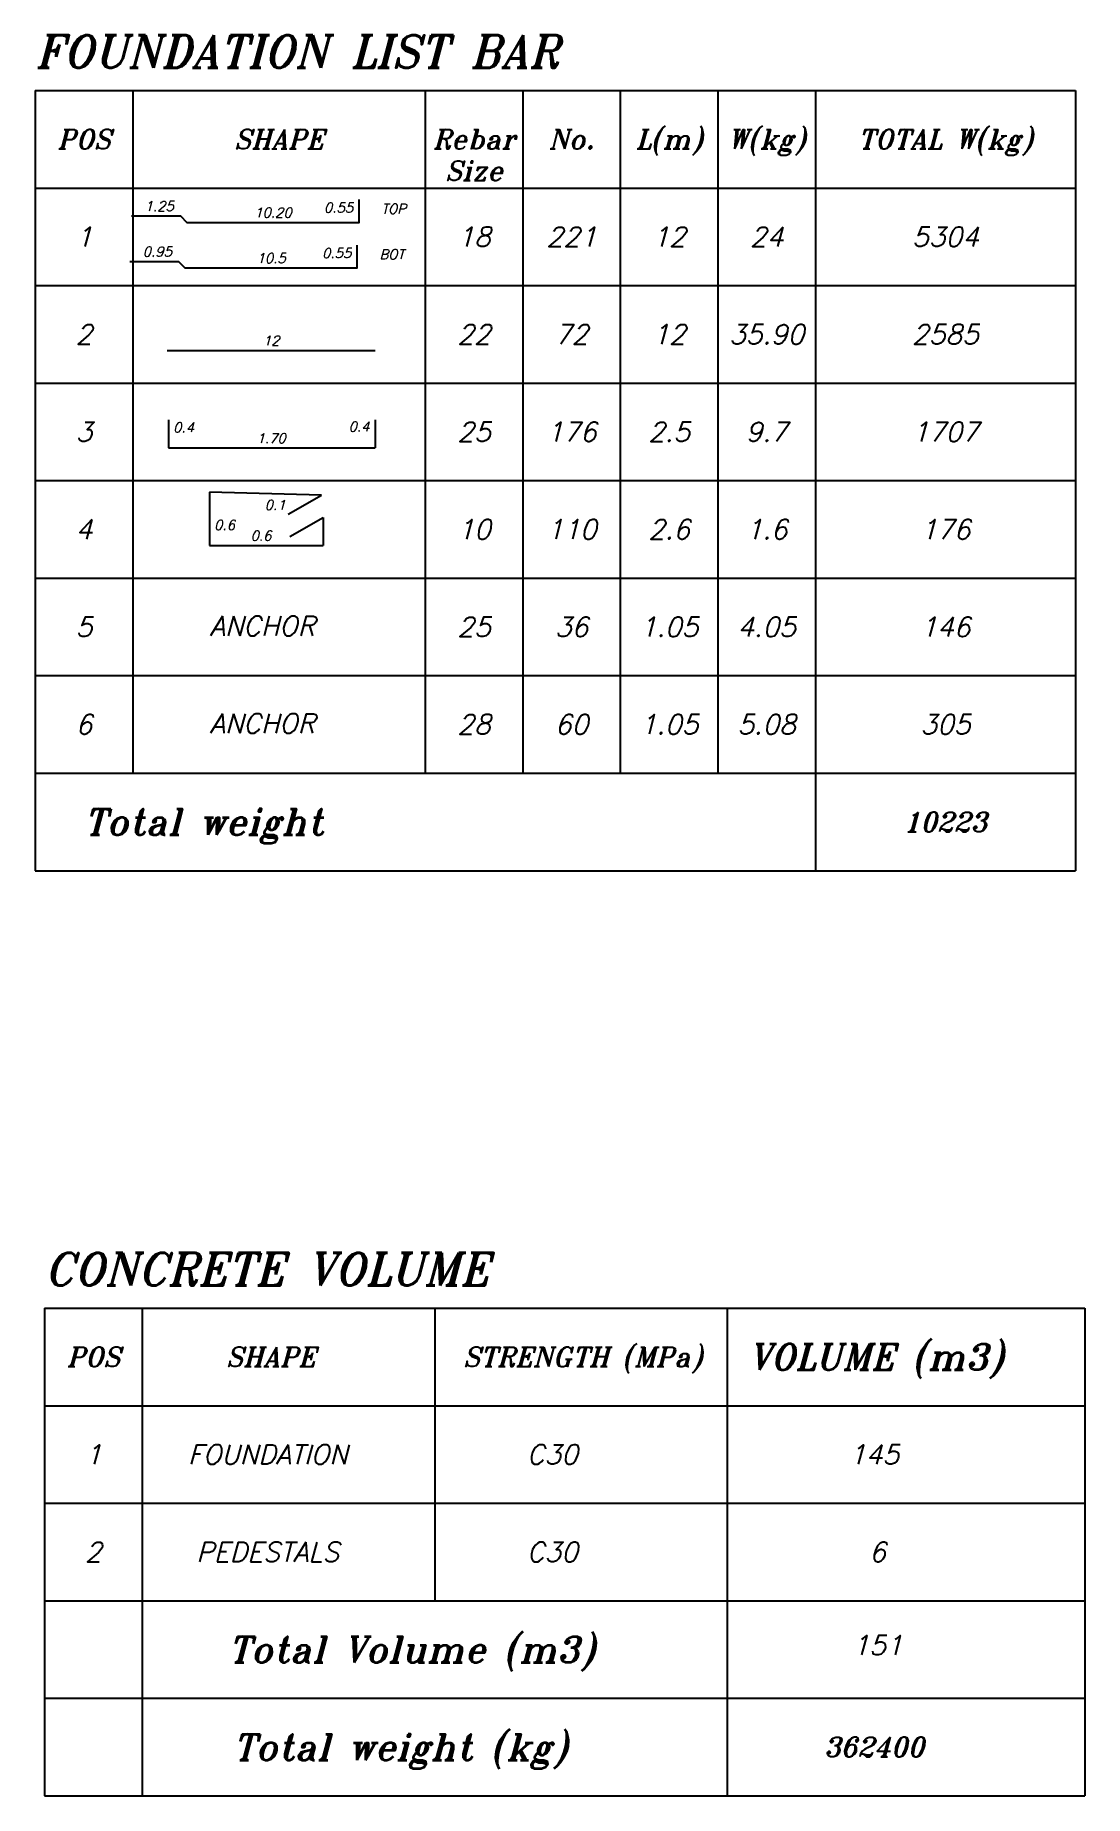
# Model space of a CAD drawing. Header units: inches. Extents: x 1387 to 2676, y -3554 to -2136.
# Drawn here: x 2592.83 to 2608.97, y -2250.85 to -2223.77 of the extents above; entities that cross this region are included whole.
import ezdxf
from ezdxf.enums import TextEntityAlignment as Align

# ---------------------------------------------------------------- set-up
doc = ezdxf.new("R2010")
doc.units = ezdxf.units.IN
doc.header["$MEASUREMENT"] = 0
doc.layers.add('SAZE_DRAWINGS', color=7, linetype='Continuous')
doc.styles.add('SAZE_STYLE', font='romansp.shx', dxfattribs={"oblique": 15})
doc.styles.add('SAZE_STYLE1', font='romant.shx', dxfattribs={"oblique": 15})

msp = doc.modelspace()

# ---------------------------------------------------------------- texts
at = {"layer": 'SAZE_DRAWINGS', "color": 5, "style": 'SAZE_STYLE1', "oblique": 15}
for s, p in [('FOUNDATION LIST BAR', (2592.82685113, -2224.42183338)), ('CONCRETE VOLUME', (2592.97123144, -2243.14977061))]:
    msp.add_text(s, height=0.5, dxfattribs=at).set_placement(p, align=Align.BOTTOM_LEFT)
at = {"layer": 'SAZE_DRAWINGS', "color": 3, "oblique": 15}
for s, height, style, p in [('POS', 0.3, 'SAZE_STYLE1', (2593.57685113, -2225.37183338)), ('SHAPE', 0.3, 'SAZE_STYLE1', (2596.57685113, -2225.37183338)), ('Rebar', 0.3, 'SAZE_STYLE1', (2599.57685113, -2225.37183338)), ('No.', 0.3, 'SAZE_STYLE1', (2601.07685113, -2225.37183338)), ('L(m)', 0.3, 'SAZE_STYLE1', (2602.57685113, -2225.37183338)), ('W(kg)', 0.3, 'SAZE_STYLE1', (2604.07685113, -2225.37183338)), ('TOTAL W(kg)', 0.3, 'SAZE_STYLE1', (2606.82685113, -2225.37183338)), ('Size', 0.3, 'SAZE_STYLE1', (2599.57685113, -2225.85754767)), ('1.25', 0.15, 'SAZE_STYLE', (2594.7342766, -2226.40077804)), ('10.20', 0.15, 'SAZE_STYLE', (2596.4842766, -2226.50077804)), ('0.55', 0.15, 'SAZE_STYLE', (2597.49325046, -2226.42335667)), ('TOP', 0.15, 'SAZE_STYLE', (2598.34073727, -2226.44216976)), ('1', 0.3, 'SAZE_STYLE', (2593.57685113, -2226.87183338)), ('18', 0.3, 'SAZE_STYLE', (2599.57685113, -2226.87183338)), ('221', 0.3, 'SAZE_STYLE', (2601.07685113, -2226.87183338)), ('12', 0.3, 'SAZE_STYLE', (2602.57685113, -2226.87183338)), ('24', 0.3, 'SAZE_STYLE', (2604.07685113, -2226.87183338)), ('5304', 0.3, 'SAZE_STYLE', (2606.82685113, -2226.87183338)), ('0.95', 0.15, 'SAZE_STYLE', (2594.70549973, -2227.10029279)), ('10.5', 0.15, 'SAZE_STYLE', (2596.45549973, -2227.20029279)), ('0.55', 0.15, 'SAZE_STYLE', (2597.46447359, -2227.12287142)), ('BOT', 0.15, 'SAZE_STYLE', (2598.3119604, -2227.14168452)), ('2', 0.3, 'SAZE_STYLE', (2593.57685113, -2228.37183338)), ('22', 0.3, 'SAZE_STYLE', (2599.57685113, -2228.37183338)), ('72', 0.3, 'SAZE_STYLE', (2601.07685113, -2228.37183338)), ('12', 0.3, 'SAZE_STYLE', (2602.57685113, -2228.37183338)), ('35.90', 0.3, 'SAZE_STYLE', (2604.07685113, -2228.37183338)), ('2585', 0.3, 'SAZE_STYLE', (2606.82685113, -2228.37183338)), ('12', 0.15, 'SAZE_STYLE', (2596.45604628, -2228.47007459)), ('3', 0.3, 'SAZE_STYLE', (2593.57685113, -2229.87183338)), ('0.4', 0.15, 'SAZE_STYLE', (2595.10899386, -2229.80373814)), ('0.4', 0.15, 'SAZE_STYLE', (2597.80805121, -2229.79159021)), ('25', 0.3, 'SAZE_STYLE', (2599.57685113, -2229.87183338)), ('176', 0.3, 'SAZE_STYLE', (2601.07685113, -2229.87183338)), ('2.5', 0.3, 'SAZE_STYLE', (2602.57685113, -2229.87183338)), ('9.7', 0.3, 'SAZE_STYLE', (2604.07685113, -2229.87183338)), ('1707', 0.3, 'SAZE_STYLE', (2606.82685113, -2229.87183338)), ('1.70', 0.15, 'SAZE_STYLE', (2596.45604628, -2229.97007459)), ('0.1', 0.15, 'SAZE_STYLE', (2596.51690198, -2230.9969174)), ('4', 0.3, 'SAZE_STYLE', (2593.57685113, -2231.37183338)), ('10', 0.3, 'SAZE_STYLE', (2599.57685113, -2231.37183338)), ('110', 0.3, 'SAZE_STYLE', (2601.07685113, -2231.37183338)), ('2.6', 0.3, 'SAZE_STYLE', (2602.57685113, -2231.37183338)), ('1.6', 0.3, 'SAZE_STYLE', (2604.07685113, -2231.37183338)), ('176', 0.3, 'SAZE_STYLE', (2606.82685113, -2231.37183338)), ('0.6', 0.15, 'SAZE_STYLE', (2595.73982904, -2231.30373814)), ('0.6', 0.15, 'SAZE_STYLE', (2596.30028632, -2231.47007459)), ('5', 0.3, 'SAZE_STYLE', (2593.57685113, -2232.87183338)), ('ANCHOR', 0.3, 'SAZE_STYLE', (2596.32132844, -2232.8572474)), ('25', 0.3, 'SAZE_STYLE', (2599.57685113, -2232.87183338)), ('36', 0.3, 'SAZE_STYLE', (2601.07685113, -2232.87183338)), ('1.05', 0.3, 'SAZE_STYLE', (2602.57685113, -2232.87183338)), ('4.05', 0.3, 'SAZE_STYLE', (2604.07685113, -2232.87183338)), ('146', 0.3, 'SAZE_STYLE', (2606.82685113, -2232.87183338)), ('6', 0.3, 'SAZE_STYLE', (2593.57685113, -2234.37183338)), ('ANCHOR', 0.3, 'SAZE_STYLE', (2596.32132844, -2234.3572474)), ('28', 0.3, 'SAZE_STYLE', (2599.57685113, -2234.37183338)), ('60', 0.3, 'SAZE_STYLE', (2601.07685113, -2234.37183338)), ('1.05', 0.3, 'SAZE_STYLE', (2602.57685113, -2234.37183338)), ('5.08', 0.3, 'SAZE_STYLE', (2604.07685113, -2234.37183338)), ('305', 0.3, 'SAZE_STYLE', (2606.82685113, -2234.37183338)), ('10223', 0.3, 'SAZE_STYLE1', (2606.82685113, -2235.87183338)), ('STRENGTH (MPa)', 0.3, 'SAZE_STYLE1', (2601.24977413, -2244.09977061)), ('POS', 0.3, 'SAZE_STYLE1', (2593.72123144, -2244.09977061)), ('SHAPE', 0.3, 'SAZE_STYLE1', (2596.45210527, -2244.09977061)), ('1', 0.3, 'SAZE_STYLE', (2593.72123144, -2245.59977061)), ('FOUNDATION', 0.3, 'SAZE_STYLE', (2596.40152473, -2245.59977061)), ('C30', 0.3, 'SAZE_STYLE', (2600.78158117, -2245.59977061)), ('145', 0.3, 'SAZE_STYLE', (2605.73012949, -2245.59977061)), ('2', 0.3, 'SAZE_STYLE', (2593.72123144, -2247.09977061)), ('PEDESTALS', 0.3, 'SAZE_STYLE', (2596.40152473, -2247.09977061)), ('C30', 0.3, 'SAZE_STYLE', (2600.78158117, -2247.09977061)), ('6', 0.3, 'SAZE_STYLE', (2605.78342036, -2247.09977061)), ('151', 0.3, 'SAZE_STYLE', (2605.78342036, -2248.53346246)), ('362400', 0.3, 'SAZE_STYLE1', (2605.73012949, -2250.09977061))]:
    msp.add_text(s, height=height, dxfattribs=dict(at, style=style)).set_placement(p, align=Align.MIDDLE_CENTER)
at = {"layer": 'SAZE_DRAWINGS', "color": 3, "style": 'SAZE_STYLE1', "oblique": 15}
for s, p in [('Total weight', (2593.57685113, -2235.87183338)), ('VOLUME (m3)', (2603.79419465, -2244.09977061)), ('Total Volume (m3)', (2595.7952827, -2248.59977061)), ('Total weight (kg)', (2595.86952028, -2250.09977061))]:
    msp.add_text(s, height=0.4, dxfattribs=at).set_placement(p, align=Align.MIDDLE_LEFT)

# ---------------------------------------------------------------- linework, layer by layer
at = {"layer": 'SAZE_DRAWINGS', "color": 5}
for p, q in [((2594.87477523, -2229.68764034), (2594.87477523, -2230.12007459)), ((2598.05604628, -2229.68764034), (2598.05604628, -2230.12007459)), ((2595.5056104, -2230.7981373), (2595.5056104, -2231.62007459)), ((2597.22930672, -2230.84485907), (2595.5056104, -2230.7981373)), ((2596.71703061, -2231.13953189), (2597.22930672, -2230.84485907)), ((2596.7416088, -2231.48231316), (2597.25388492, -2231.18764034)), ((2597.25388492, -2231.18764034), (2597.25388492, -2231.62007459))]:
    msp.add_line(p, q, dxfattribs=at)
at = {"layer": 'SAZE_DRAWINGS', "color": 6}
for points in [[(2592.82685113, -2224.62183338), (2608.82685113, -2224.62183338)], [(2592.82685113, -2224.62183338), (2592.82685113, -2226.12183338)], [(2608.82685113, -2224.62183338), (2608.82685113, -2226.12183338)], [(2592.82685113, -2226.12183338), (2608.82685113, -2226.12183338)], [(2592.82685113, -2226.12183338), (2592.82685113, -2227.62183338)], [(2608.82685113, -2226.12183338), (2608.82685113, -2227.62183338)], [(2592.82685113, -2227.62183338), (2592.82685113, -2229.12183338)], [(2608.82685113, -2227.62183338), (2608.82685113, -2229.12183338)], [(2592.82685113, -2229.12183338), (2592.82685113, -2232.12183338)], [(2608.82685113, -2229.12183338), (2608.82685113, -2232.12183338)], [(2592.82685113, -2232.12183338), (2592.82685113, -2233.62183338)], [(2608.82685113, -2232.12183338), (2608.82685113, -2233.62183338)], [(2592.82685113, -2233.62183338), (2592.82685113, -2235.12183338)], [(2592.82685113, -2233.62183338), (2592.82685113, -2235.12183338)], [(2608.82685113, -2233.62183338), (2608.82685113, -2235.12183338)], [(2608.82685113, -2233.62183338), (2608.82685113, -2235.12183338)], [(2592.82685113, -2235.12183338), (2592.82685113, -2236.62183338)], [(2608.82685113, -2235.12183338), (2608.82685113, -2236.62183338)], [(2592.82685113, -2236.62183338), (2608.82685113, -2236.62183338)], [(2592.97123144, -2243.34977061), (2608.97123144, -2243.34977061)], [(2592.97123144, -2243.34977061), (2592.97123144, -2244.84977061)], [(2608.97123144, -2243.34977061), (2608.97123144, -2244.84977061)], [(2592.97123144, -2244.84977061), (2608.97123144, -2244.84977061)], [(2592.97123144, -2244.84977061), (2592.97123144, -2246.34977061)], [(2608.97123144, -2244.84977061), (2608.97123144, -2246.34977061)], [(2592.97123144, -2246.34977061), (2592.97123144, -2247.84977061)], [(2608.97123144, -2246.34977061), (2608.97123144, -2247.84977061)], [(2592.97123144, -2247.84977061), (2592.97123144, -2249.34977061)], [(2592.97123144, -2247.84977061), (2592.97123144, -2249.34977061)], [(2608.97123144, -2247.84977061), (2608.97123144, -2249.34977061)], [(2608.97123144, -2247.84977061), (2608.97123144, -2249.34977061)], [(2592.97123144, -2249.34977061), (2592.97123144, -2250.84977061)], [(2608.97123144, -2249.34977061), (2608.97123144, -2250.84977061)], [(2592.97123144, -2250.84977061), (2608.97123144, -2250.84977061)]]:
    msp.add_lwpolyline(points, dxfattribs=at)
at = {"layer": 'SAZE_DRAWINGS', "color": 2}
for points in [[(2594.32685113, -2224.62183338), (2594.32685113, -2226.12183338)], [(2598.82685113, -2224.62183338), (2598.82685113, -2226.12183338)], [(2600.32685113, -2224.62183338), (2600.32685113, -2226.12183338)], [(2601.82685113, -2224.62183338), (2601.82685113, -2226.12183338)], [(2603.32685113, -2224.62183338), (2603.32685113, -2226.12183338)], [(2604.82685113, -2224.62183338), (2604.82685113, -2226.12183338)], [(2594.32685113, -2226.12183338), (2594.32685113, -2227.62183338)], [(2598.82685113, -2226.12183338), (2598.82685113, -2227.62183338)], [(2600.32685113, -2226.12183338), (2600.32685113, -2227.62183338)], [(2601.82685113, -2226.12183338), (2601.82685113, -2227.62183338)], [(2603.32685113, -2226.12183338), (2603.32685113, -2227.62183338)], [(2604.82685113, -2226.12183338), (2604.82685113, -2227.62183338)], [(2594.32685113, -2227.62183338), (2594.32685113, -2229.12183338)], [(2598.82685113, -2227.62183338), (2598.82685113, -2229.12183338)], [(2600.32685113, -2227.62183338), (2600.32685113, -2229.12183338)], [(2601.82685113, -2227.62183338), (2601.82685113, -2229.12183338)], [(2603.32685113, -2227.62183338), (2603.32685113, -2229.12183338)], [(2604.82685113, -2227.62183338), (2604.82685113, -2229.12183338)], [(2594.32685113, -2229.12183338), (2594.32685113, -2232.12183338)], [(2598.82685113, -2229.12183338), (2598.82685113, -2232.12183338)], [(2600.32685113, -2229.12183338), (2600.32685113, -2232.12183338)], [(2601.82685113, -2229.12183338), (2601.82685113, -2232.12183338)], [(2603.32685113, -2229.12183338), (2603.32685113, -2232.12183338)], [(2604.82685113, -2229.12183338), (2604.82685113, -2232.12183338)], [(2594.32685113, -2232.12183338), (2594.32685113, -2233.62183338)], [(2598.82685113, -2232.12183338), (2598.82685113, -2233.62183338)], [(2600.32685113, -2232.12183338), (2600.32685113, -2233.62183338)], [(2601.82685113, -2232.12183338), (2601.82685113, -2233.62183338)], [(2603.32685113, -2232.12183338), (2603.32685113, -2233.62183338)], [(2604.82685113, -2232.12183338), (2604.82685113, -2233.62183338)], [(2594.32685113, -2233.62183338), (2594.32685113, -2235.12183338)], [(2594.32685113, -2233.62183338), (2594.32685113, -2235.12183338)], [(2598.82685113, -2233.62183338), (2598.82685113, -2235.12183338)], [(2598.82685113, -2233.62183338), (2598.82685113, -2235.12183338)], [(2600.32685113, -2233.62183338), (2600.32685113, -2235.12183338)], [(2600.32685113, -2233.62183338), (2600.32685113, -2235.12183338)], [(2601.82685113, -2233.62183338), (2601.82685113, -2235.12183338)], [(2601.82685113, -2233.62183338), (2601.82685113, -2235.12183338)], [(2603.32685113, -2233.62183338), (2603.32685113, -2235.12183338)], [(2603.32685113, -2233.62183338), (2603.32685113, -2235.12183338)], [(2604.82685113, -2233.62183338), (2604.82685113, -2235.12183338)], [(2604.82685113, -2233.62183338), (2604.82685113, -2235.12183338)], [(2604.82685113, -2235.12183338), (2604.82685113, -2236.62183338)], [(2594.47123144, -2243.34977061), (2594.47123144, -2244.84977061)], [(2598.97123144, -2243.34977061), (2598.97123144, -2247.84977061)], [(2603.47123144, -2243.34977061), (2603.47123144, -2247.84977061)], [(2594.47123144, -2244.84977061), (2594.47123144, -2250.84977061)], [(2603.47123144, -2247.84977061), (2603.47123144, -2250.84977061)]]:
    msp.add_lwpolyline(points, dxfattribs=at)
at = {"layer": 'SAZE_DRAWINGS', "color": 5}
for points in [[(2594.3092766, -2226.55077804), (2595.0592766, -2226.55077804), (2595.1592766, -2226.65077804), (2597.8092766, -2226.65077804), (2597.8092766, -2226.30077804)], [(2594.28049973, -2227.25029279), (2595.03049973, -2227.25029279), (2595.13049973, -2227.35029279), (2597.78049973, -2227.35029279), (2597.78049973, -2227.00029279)], [(2594.85604628, -2228.62007459), (2598.05604628, -2228.62007459)], [(2594.87477523, -2230.12007459), (2598.05604628, -2230.12007459)], [(2595.5056104, -2231.62007459), (2597.25388492, -2231.62007459)]]:
    msp.add_lwpolyline(points, dxfattribs=at)
at = {"layer": 'SAZE_DRAWINGS', "color": 4}
for points in [[(2592.82685113, -2227.62183338), (2608.82685113, -2227.62183338)], [(2592.82685113, -2229.12183338), (2608.82685113, -2229.12183338)], [(2592.82685113, -2230.62183338), (2608.82685113, -2230.62183338)], [(2592.82685113, -2232.12183338), (2608.82685113, -2232.12183338)], [(2592.82685113, -2233.62183338), (2608.82685113, -2233.62183338)], [(2592.82685113, -2235.12183338), (2608.82685113, -2235.12183338)], [(2592.97123144, -2246.34977061), (2608.97123144, -2246.34977061)], [(2592.97123144, -2247.84977061), (2608.97123144, -2247.84977061)], [(2592.97123144, -2247.84977061), (2608.97123144, -2247.84977061)], [(2592.97123144, -2249.34977061), (2608.97123144, -2249.34977061)]]:
    msp.add_lwpolyline(points, dxfattribs=at)

msp.set_redraw_order([(e.dxf.handle, doc.entitydb.next_handle()) for e in msp.query("TEXT MTEXT ATTDEF DIMENSION ARC_DIMENSION")])  # texts and dimensions are drawn at this point

doc.saveas('drawing.dxf')
